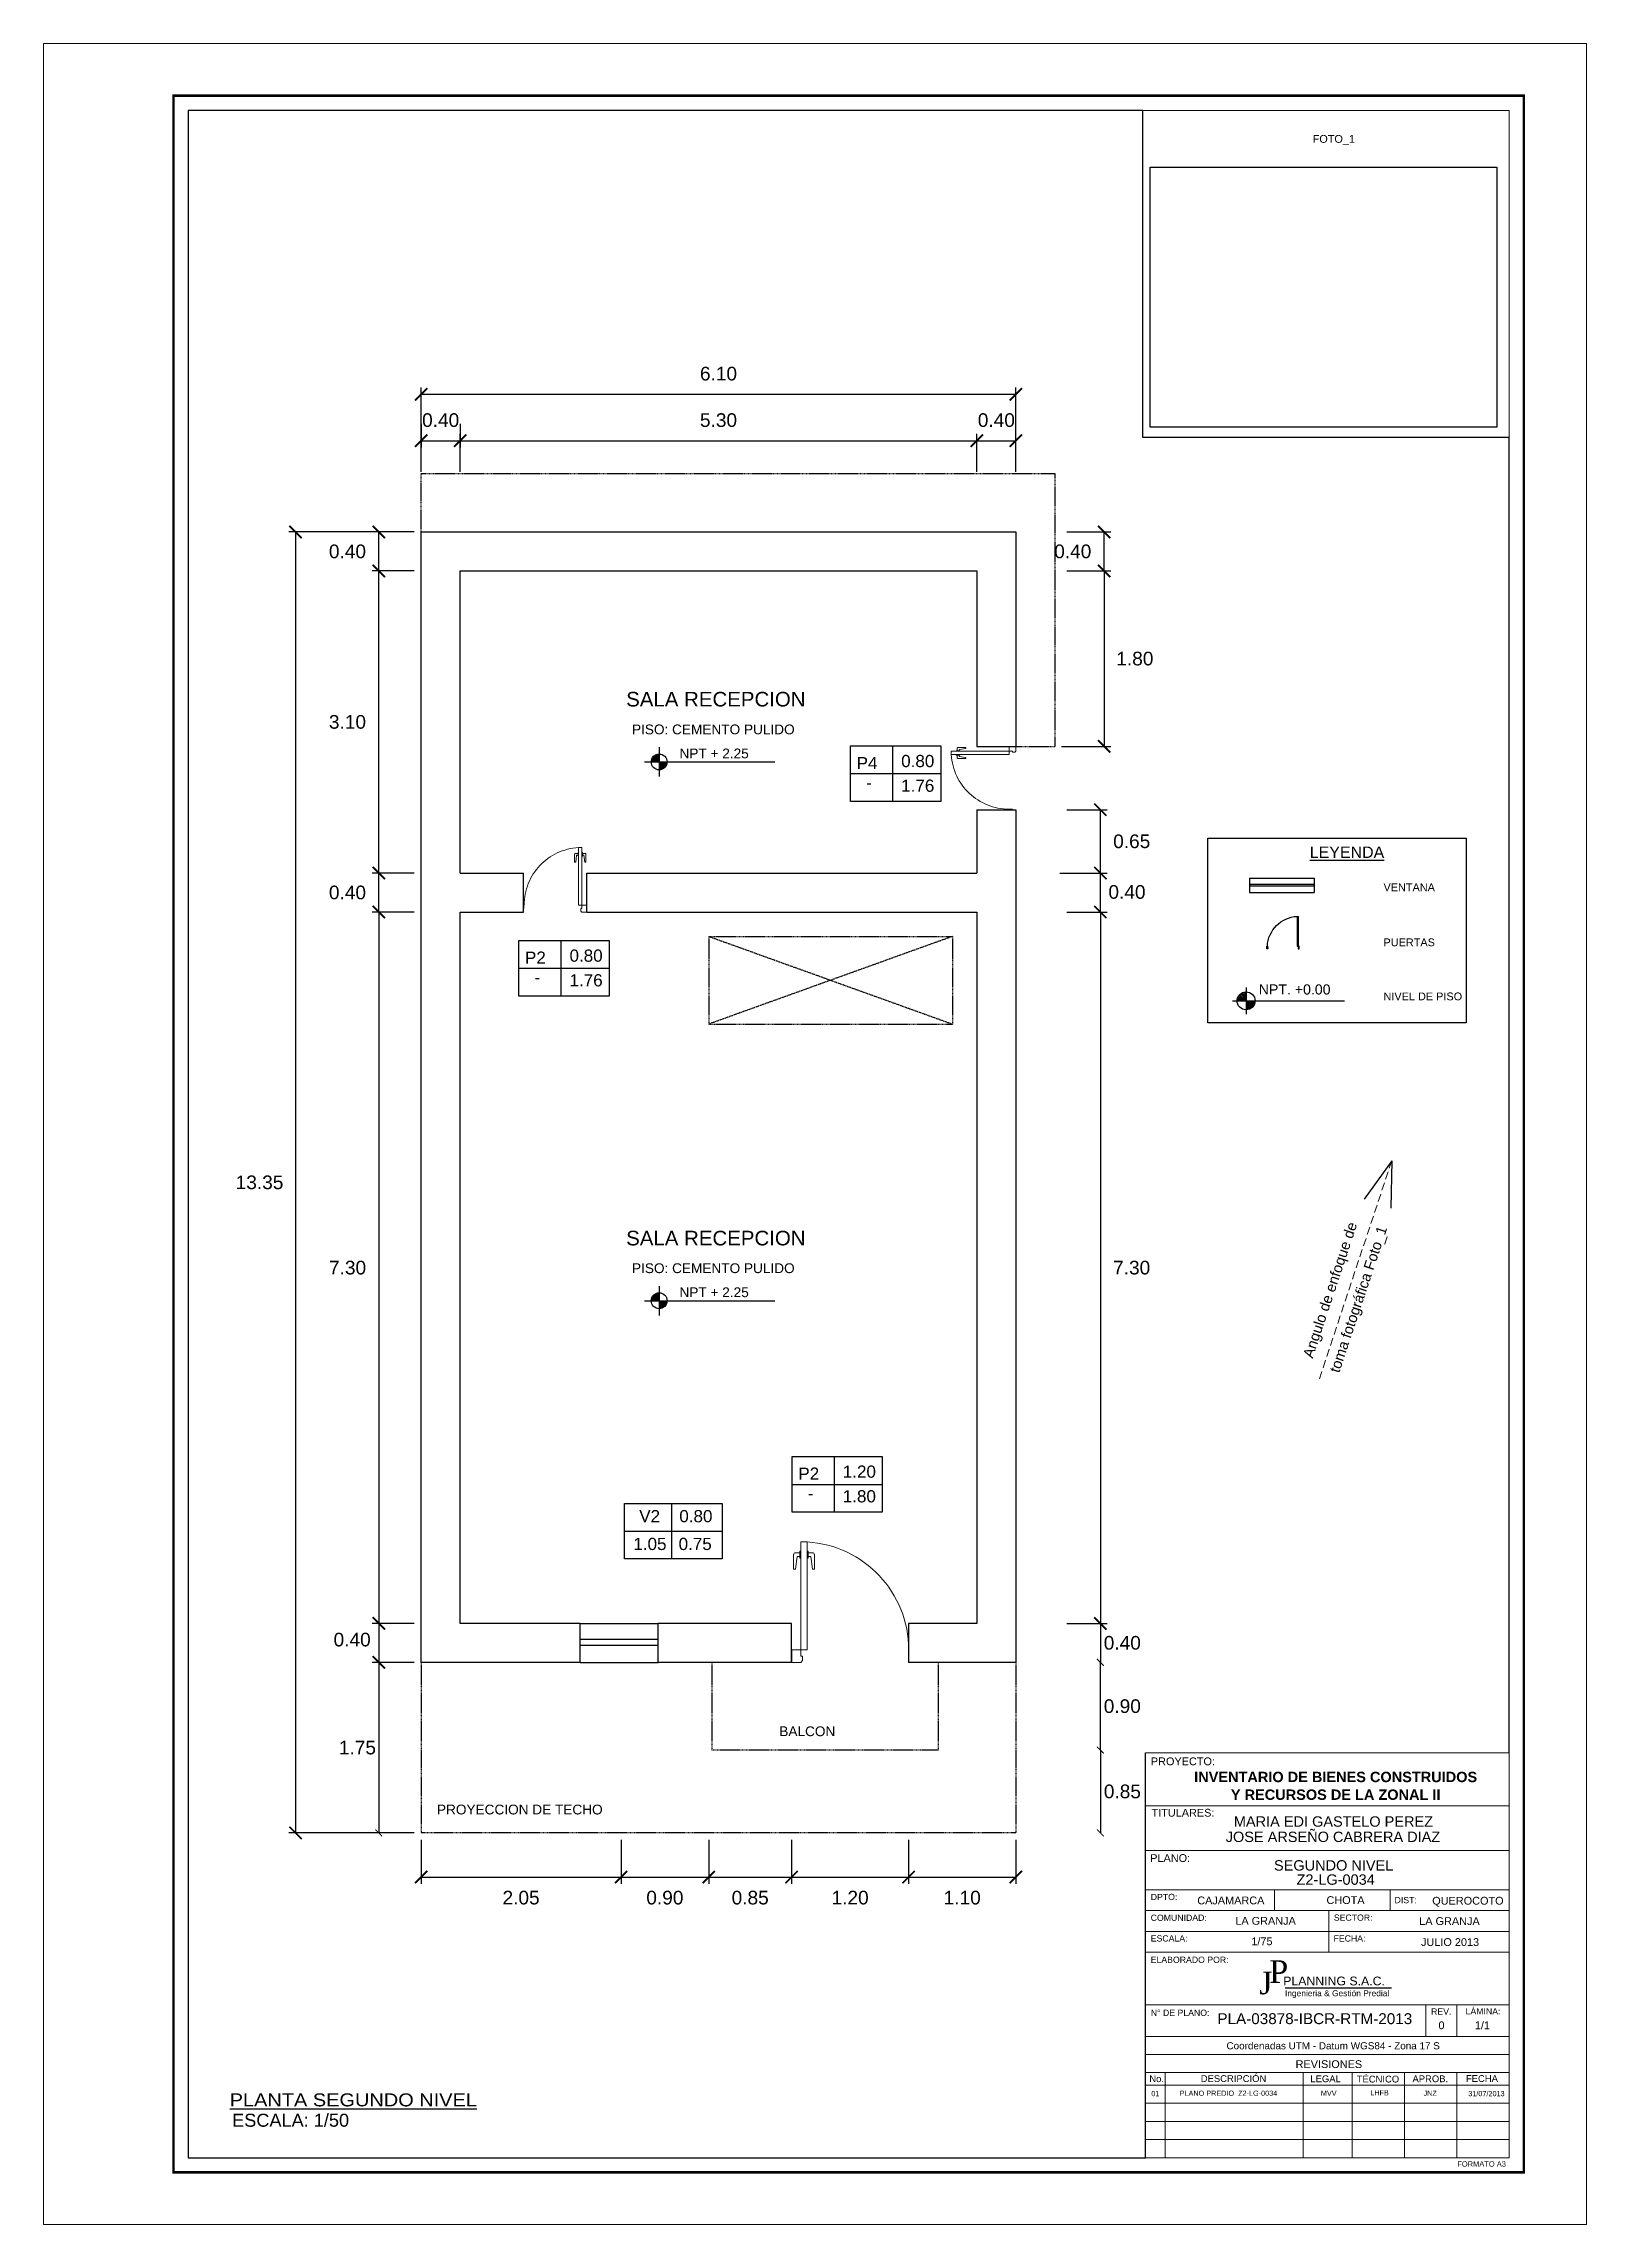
# Paper-space layout 'A3' of a CAD drawing. Header units: millimetres. Extents: x 494 to 791, y 0 to 420.
# The model-space entities are those that its viewports show. They can reach past a viewport. Long polylines and large blocks are cut down to what shows.
import ezdxf
from ezdxf.enums import TextEntityAlignment as Align

# ---------------------------------------------------------------- set-up
doc = ezdxf.new("R2010")
doc.units = ezdxf.units.MM
doc.set_wipeout_variables(frame=1)
doc.header["$PDMODE"] = 34
doc.linetypes.add('HIDDEN', pattern=[0.375, 0.25, -0.125])
doc.linetypes.add('HIDDEN2', pattern=[4.7625, 3.175, -1.5875])
for name, color, linetype in [('A-COTAS', 1, 'Continuous'), ('A-MURO ALTO', 5, 'Continuous'), ('A-NIVELES', 191, 'Continuous'), ('A-PUERTAS', 1, 'Continuous'), ('A-VANOS', 1, 'Continuous'), ('A-VENTANA', 1, 'Continuous'), ('G-LEYENDA', 7, 'Continuous'), ('G-PROYECCION', 251, 'HIDDEN2'), ('G-SUBTITULOS', 3, 'Continuous'), ('TITULOS', 5, 'Continuous')]:
    doc.layers.add(name, color=color, linetype=linetype)
doc.layers.add('G-Membrete', color=7, linetype='Continuous', lineweight=0)
doc.layers.add('MEMBRETE', color=7, linetype='Continuous', lineweight=0)
doc.styles.add('ARIAL', font='arial.ttf')
doc.styles.add('COTA50', font='swisse.ttf', dxfattribs={"width": 1.1})
doc.styles.add('ROMANS', font='arial.ttf')
doc.styles.get("Standard").update_dxf_attribs({"font": 'arial.ttf'})
doc.styles.add('style1', font='arial.ttf')
doc.styles.add('TITULO-ARIAL', font='', dxfattribs={"width": 1.1, "oblique": 15})
doc.styles.get('TITULO-ARIAL').set_extended_font_data('Arial', bold=True)
doc.dimstyles.new('100E', dxfattribs={"dimscale": 0.07, "dimtxt": 2.5, "dimasz": 1, "dimexe": 1.25, "dimexo": 2, "dimtad": 2, "dimtih": 1, "dimtoh": 1, "dimzin": 1, "dimdsep": 46, "dimtxsty": 'style1', "dimblk": 'ARCHTICK', "dimcen": 2, "dimse1": 1, "dimse2": 1, "dimclre": 5, "dimclrt": 7, "dimadec": 0, "dimazin": 0, "dimtfac": 1, "dimtmove": 0, "dimatfit": 3, "dimfxl": 1, "dimlwd": -1, "dimlwe": 25, "dimarcsym": 0})
picture_1 = doc.add_image_def('image1.jpg', size_in_pixel=(1024, 768))

psp = doc.layouts.new('A3')

# ---------------------------------------------------------------- texts
at = {"layer": 'G-SUBTITULOS', "color": 7, "style": 'ARIAL'}
psp.add_text('FOTO_1', height=1.5, dxfattribs=at).set_placement((737.98, 401.65), align=Align.MIDDLE_LEFT)
at = {"layer": 'G-SUBTITULOS', "color": 7, "lineweight": 0, "style": 'ROMANS'}
for s, p in [('Angulo de enfoque de', (737.97, 166.68)), ('toma fotográfica Foto_1', (743.07, 163.86))]:
    psp.add_text(s, height=2, rotation=71.638, dxfattribs=at).set_placement(p)
at = {"layer": 'TITULOS', "color": 7, "lineweight": 0, "style": 'ARIAL'}
psp.add_text('ESCALA: 1/50', height=2.5, dxfattribs=at).set_placement((529.96, 18.81))
at = {"layer": 'TITULOS', "color": 7, "insert": (529.49, 25.23), "char_height": 2.5, "width": 83.8134, "attachment_point": 1, "style": 'COTA50'}
psp.add_mtext('{\\LPLANTA SEGUNDO NIVEL}', dxfattribs=at)

msp = doc.modelspace()

# ---------------------------------------------------------------- texts
at = {"style": 'ARIAL'}
for p in [(219.672, 123.599), (219.672, 118.07)]:
    msp.add_text('NPT + 2.25', height=0.1, dxfattribs=at).set_placement(p)
at = {"layer": 'A-COTAS', "color": 0, "insert": (224.262, 122.227), "char_height": 0.14, "attachment_point": 5, "style": 'style1'}
msp.add_mtext('0.40', dxfattribs=at)
at = {"layer": 'A-COTAS', "color": 7, "insert": (216.314, 114.555), "char_height": 0.14, "attachment_point": 5, "style": 'style1'}
msp.add_mtext('0.40', dxfattribs=at)
at = {"layer": 'G-SUBTITULOS', "lineweight": 5, "style": 'ARIAL'}
for s, height, p in [('SALA RECEPCION', 0.15, (220.045, 124.131)), ('PISO: CEMENTO PULIDO', 0.1, (220.019, 123.846)), ('SALA RECEPCION', 0.15, (220.045, 118.601)), ('PISO: CEMENTO PULIDO', 0.1, (220.019, 118.317)), ('BALCON', 0.1, (220.983, 113.565)), ('PROYECCION DE TECHO', 0.1, (218.034, 112.762))]:
    msp.add_text(s, height=height, dxfattribs=at).set_placement(p, align=Align.CENTER)
at = {"layer": 'G-SUBTITULOS', "style": 'ARIAL'}
for s, p in [('P4', (221.489, 123.488)), ('0.80', (221.946, 123.509)), ('-', (221.587, 123.287)), ('1.76', (221.946, 123.256)), ('P2', (218.087, 121.491)), ('0.80', (218.544, 121.512)), ('-', (218.185, 121.29)), ('1.76', (218.544, 121.259)), ('P2', (220.891, 116.196)), ('1.20', (221.347, 116.217)), ('-', (220.989, 115.995)), ('1.80', (221.347, 115.964)), ('V2', (219.259, 115.76)), ('0.80', (219.67, 115.76)), ('1.05', (219.199, 115.475)), ('0.75', (219.663, 115.475))]:
    msp.add_text(s, height=0.125, dxfattribs=at).set_placement(p)

# ---------------------------------------------------------------- blocks, each defined once
blk = doc.blocks.new('A3 ROT')
at = {"layer": 'Defpoints', "color": 1, "lineweight": 0}
blk.add_lwpolyline([(0, 0), (0, 420), (297, 420), (297, 0)], close=True, dxfattribs=at)
at = {"layer": 'G-Membrete', "linetype": 'Continuous', "lineweight": 0, "const_width": 0.5}
blk.add_lwpolyline([(25, 10), (25, 410), (284.96, 410), (284.96, 10)], close=True, dxfattribs=at)
at = {"layer": 'G-Membrete'}
blk.add_lwpolyline([(27.82, 12.82), (27.82, 407.13), (282.13, 407.13), (282.13, 12.82)], close=True, dxfattribs=at)
blk = doc.blocks.new('P')
at = {"layer": 'A-PUERTAS', "linetype": 'Continuous'}
for p, q in [((0.06, 1), (0.02, 1)), ((0.02, 0.075), (0.02, 1)), ((0.06, 1), (0.06, 0.075)), ((0, 0), (0, 0.075)), ((0, 0.075), (0.02, 0.075)), ((0.03, 0), (0, 0)), ((0.06, 0.075), (0.02, 0.075)), ((0.02, 0.075), (0.02, 0.035)), ((0.02, 0.035), (0.03, 0.035)), ((0.03, 0.035), (0.03, 0)), ((0.97, 0.035), (0.97, 0)), ((0.98, 0.035), (0.97, 0.035)), ((0.97, 0), (1, 0)), ((0.98, 0.075), (0.98, 0.035)), ((1, 0.075), (0.98, 0.075)), ((1, 0), (1, 0.075))]:
    blk.add_line(p, q, dxfattribs=at)
blk.add_arc((0.009, 0.029), 0.973, 2.71991, 86.96955, dxfattribs=at)
blk = doc.blocks.new('LEYENDA')
at = {"layer": 'A-NIVELES'}
h = blk.add_hatch(dxfattribs=at)
h.set_pattern_fill('ANSI31', color=256, scale=1.728, style=0)
h.set_pattern_definition([(315, (-67826.42564, -42512.11085), (-0.15273506474, -0.15273506474), [])])
h.paths.add_polyline_path([(7.34, -31.31), (9.06, -31.31, -0.414214), (7.34, -33.04)])
h.paths.add_polyline_path([(7.34, -29.58), (7.34, -31.31), (5.61, -31.31, -0.414214)])
for p, q in [((7.34, -28.72), (7.34, -33.9)), ((4.74, -31.31), (26.29, -31.31))]:
    blk.add_line(p, q, dxfattribs=at)
blk.add_circle((7.34, -31.31), 1.73, dxfattribs=at)
at = {"layer": 'A-VENTANA'}
for p, q in [((8, -7.69), (20.44, -7.69)), ((20.44, -8.94), (8, -8.94)), ((20.44, -9.21), (8, -9.21)), ((8, -10.46), (20.44, -10.46))]:
    blk.add_line(p, q, dxfattribs=at)
at = {"layer": 'G-LEYENDA'}
for p, q in [((8, -7.69), (8, -10.46)), ((20.44, -7.69), (20.44, -10.46))]:
    blk.add_line(p, q, dxfattribs=at)
blk.add_lwpolyline([(0, 0), (49.72, 0), (49.72, -35.58), (0, -35.58)], close=True, dxfattribs=at)
at = {"layer": 'A-PUERTAS', "ltscale": 0.22, "xscale": -6.220791937781093, "yscale": 6.220791937781093, "zscale": 6.220791937781093}
blk.add_blockref('P', (17.53, -21.27), dxfattribs=at)
at = {"layer": 'G-LEYENDA', "color": 7, "style": 'ARIAL'}
for s, p in [('VENTANA', (33.79, -9.45)), ('PUERTAS', (33.79, -20.05)), ('NIVEL DE PISO', (33.79, -30.46))]:
    blk.add_text(s, height=1.5, dxfattribs=at).set_placement(p, align=Align.MIDDLE_LEFT)
blk.add_text('NPT. +0.00', height=1.944, dxfattribs=at).set_placement((9.78, -30.09))
at = {"layer": 'G-LEYENDA', "color": 7, "insert": (26.76, -1.59), "char_height": 2.2, "width": 14.3525, "attachment_point": 2, "style": 'ARIAL'}
blk.add_mtext('{\\LLEYENDA}', dxfattribs=at)
blk = doc.blocks.new('_ArchTick')
at = {"color": 0, "linetype": 'ByBlock', "const_width": 0.15}
blk.add_lwpolyline([(-0.5, -0.5), (0.5, 0.5)], dxfattribs=at)
blk = doc.blocks.new('*D118')
at = {"layer": 'A-COTAS', "lineweight": 25, "transparency": 16777216}
for p, q in [((216.952, 122.422), (216.518, 122.422)), ((216.952, 122.022), (216.518, 122.022))]:
    blk.add_line(p, q, dxfattribs=at)
at = {"layer": 'A-COTAS', "color": 0, "transparency": 16777216}
blk.add_line((216.588, 122.022), (216.588, 122.422), dxfattribs=at)
at = {"layer": 'Defpoints', "color": 0, "transparency": 16777216}
for p in [(216.588, 122.422), (217.022, 122.422), (217.022, 122.022)]:
    blk.add_point(p, dxfattribs=at)
at = {"layer": 'A-COTAS', "color": 0, "transparency": 16777216, "xscale": 0.126, "yscale": 0.126, "zscale": 0.126}
for p, rotation in [((216.588, 122.422), 90), ((216.588, 122.022), 270)]:
    blk.add_blockref('_ArchTick', p, dxfattribs=dict(at, rotation=rotation))
at = {"layer": 'A-COTAS', "color": 7, "transparency": 16777216, "insert": (216.266, 122.222), "char_height": 0.14, "attachment_point": 5, "style": 'style1'}
blk.add_mtext('0.40', dxfattribs=at)
blk = doc.blocks.new('*D119')
at = {"layer": 'A-COTAS', "lineweight": 25, "transparency": 16777216}
for p, q in [((216.952, 122.022), (216.518, 122.022)), ((216.952, 114.722), (216.518, 114.722))]:
    blk.add_line(p, q, dxfattribs=at)
at = {"layer": 'A-COTAS', "color": 0, "transparency": 16777216}
blk.add_line((216.588, 122.022), (216.588, 114.722), dxfattribs=at)
at = {"layer": 'Defpoints', "color": 0, "transparency": 16777216}
for p in [(217.022, 122.022), (216.588, 114.722), (217.022, 114.722)]:
    blk.add_point(p, dxfattribs=at)
at = {"layer": 'A-COTAS', "color": 0, "transparency": 16777216, "xscale": 0.126, "yscale": 0.126, "zscale": 0.126}
for p, rotation in [((216.588, 122.022), 90), ((216.588, 114.722), 270)]:
    blk.add_blockref('_ArchTick', p, dxfattribs=dict(at, rotation=rotation))
at = {"layer": 'A-COTAS', "color": 7, "transparency": 16777216, "insert": (216.267, 118.372), "char_height": 0.14, "attachment_point": 5, "style": 'style1'}
blk.add_mtext('7.30', dxfattribs=at)
blk = doc.blocks.new('*D120')
at = {"layer": 'A-COTAS', "lineweight": 25, "transparency": 16777216}
for p, q in [((223.645, 122.022), (224.059, 122.022)), ((223.645, 114.722), (224.059, 114.722))]:
    blk.add_line(p, q, dxfattribs=at)
at = {"layer": 'A-COTAS', "color": 0, "transparency": 16777216}
blk.add_line((223.989, 122.022), (223.989, 114.722), dxfattribs=at)
at = {"layer": 'Defpoints', "color": 0, "transparency": 16777216}
for p in [(223.575, 122.022), (223.575, 114.722), (223.989, 114.722)]:
    blk.add_point(p, dxfattribs=at)
at = {"layer": 'A-COTAS', "color": 0, "transparency": 16777216, "xscale": 0.126, "yscale": 0.126, "zscale": 0.126}
for p, rotation in [((223.989, 122.022), 90), ((223.989, 114.722), 270)]:
    blk.add_blockref('_ArchTick', p, dxfattribs=dict(at, rotation=rotation))
at = {"layer": 'A-COTAS', "color": 7, "transparency": 16777216, "insert": (224.31, 118.372), "char_height": 0.14, "attachment_point": 5, "style": 'style1'}
blk.add_mtext('7.30', dxfattribs=at)
blk = doc.blocks.new('5446')
at = {"layer": 'A-PUERTAS', "color": 0, "linetype": 'ByBlock', "lineweight": 5}
for p, q in [((214.964, 120.553), (214.934, 120.553)), ((214.934, 120.068), (214.42, 120.068)), ((214.42, 120.068), (214.42, 120.038)), ((214.42, 120.038), (214.934, 120.038)), ((214.464, 120.073), (214.498, 120.073)), ((214.464, 120.068), (214.464, 120.073)), ((214.464, 120.034), (214.464, 120.038)), ((214.498, 120.034), (214.464, 120.034)), ((214.473, 120.073), (214.473, 120.094)), ((214.473, 120.034), (214.473, 120.013)), ((214.481, 120.103), (214.55, 120.103)), ((214.481, 120.004), (214.55, 120.004)), ((214.55, 120.094), (214.49, 120.086)), ((214.49, 120.086), (214.49, 120.073)), ((214.49, 120.021), (214.49, 120.034)), ((214.55, 120.013), (214.49, 120.021)), ((214.498, 120.073), (214.498, 120.068)), ((214.498, 120.038), (214.498, 120.034)), ((214.55, 120.103), (214.55, 120.094)), ((214.55, 120.004), (214.55, 120.013)), ((214.934, 120.038), (214.934, 120.068)), ((214.934, 120.038), (214.964, 120.038)), ((214.934, 119.995), (214.934, 120.038)), ((214.964, 120.047), (214.985, 120.047)), ((214.964, 120.038), (214.964, 120.047)), ((214.985, 120.047), (214.994, 120.038)), ((214.994, 120.038), (214.994, 119.995)), ((214.994, 119.995), (214.934, 119.995))]:
    blk.add_line(p, q, dxfattribs=at)
for centre, radius, start, end in [((214.934, 120.038), 0.514, 90, 176.6558), ((214.481, 120.094), 0.00857, 90, 180), ((214.481, 120.013), 0.00857, 180, 270)]:
    blk.add_arc(centre, radius, start, end, dxfattribs=at)
blk = doc.blocks.new('*D121')
at = {"layer": 'A-COTAS', "lineweight": 25, "transparency": 16777216}
for p, q in [((217.022, 112.502), (217.022, 112.049)), ((219.072, 112.502), (219.072, 112.049))]:
    blk.add_line(p, q, dxfattribs=at)
at = {"layer": 'A-COTAS', "color": 0, "transparency": 16777216}
blk.add_line((217.022, 112.119), (219.072, 112.119), dxfattribs=at)
at = {"layer": 'Defpoints', "color": 0, "transparency": 16777216}
for p in [(217.022, 112.572), (219.072, 112.572), (219.072, 112.119)]:
    blk.add_point(p, dxfattribs=at)
at = {"layer": 'A-COTAS', "color": 0, "transparency": 16777216, "xscale": 0.126, "yscale": 0.126, "zscale": 0.126, "rotation": 180}
blk.add_blockref('_ArchTick', (217.022, 112.119), dxfattribs=at)
at = {"layer": 'A-COTAS', "color": 0, "transparency": 16777216, "xscale": 0.126, "yscale": 0.126, "zscale": 0.126}
blk.add_blockref('_ArchTick', (219.072, 112.119), dxfattribs=at)
at = {"layer": 'A-COTAS', "color": 7, "transparency": 16777216, "insert": (218.047, 111.907), "char_height": 0.14, "attachment_point": 5, "style": 'style1'}
blk.add_mtext('2.05', dxfattribs=at)
blk = doc.blocks.new('*D122')
at = {"layer": 'A-COTAS', "lineweight": 25, "transparency": 16777216}
for p, q in [((219.072, 112.502), (219.072, 112.049)), ((219.972, 112.502), (219.972, 112.049))]:
    blk.add_line(p, q, dxfattribs=at)
at = {"layer": 'A-COTAS', "color": 0, "transparency": 16777216}
blk.add_line((219.072, 112.119), (219.972, 112.119), dxfattribs=at)
at = {"layer": 'Defpoints', "color": 0, "transparency": 16777216}
for p in [(219.072, 112.572), (219.972, 112.572), (219.972, 112.119)]:
    blk.add_point(p, dxfattribs=at)
at = {"layer": 'A-COTAS', "color": 0, "transparency": 16777216, "xscale": 0.126, "yscale": 0.126, "zscale": 0.126, "rotation": 180}
blk.add_blockref('_ArchTick', (219.072, 112.119), dxfattribs=at)
at = {"layer": 'A-COTAS', "color": 0, "transparency": 16777216, "xscale": 0.126, "yscale": 0.126, "zscale": 0.126}
blk.add_blockref('_ArchTick', (219.972, 112.119), dxfattribs=at)
at = {"layer": 'A-COTAS', "color": 7, "transparency": 16777216, "insert": (219.522, 111.907), "char_height": 0.14, "attachment_point": 5, "style": 'style1'}
blk.add_mtext('0.90', dxfattribs=at)
blk = doc.blocks.new('*D123')
at = {"layer": 'A-COTAS', "lineweight": 25, "transparency": 16777216}
for p, q in [((219.972, 112.502), (219.972, 112.049)), ((220.822, 112.502), (220.822, 112.049))]:
    blk.add_line(p, q, dxfattribs=at)
at = {"layer": 'A-COTAS', "color": 0, "transparency": 16777216}
blk.add_line((219.972, 112.119), (220.822, 112.119), dxfattribs=at)
at = {"layer": 'Defpoints', "color": 0, "transparency": 16777216}
for p in [(219.972, 112.572), (220.822, 112.572), (220.822, 112.119)]:
    blk.add_point(p, dxfattribs=at)
at = {"layer": 'A-COTAS', "color": 0, "transparency": 16777216, "xscale": 0.126, "yscale": 0.126, "zscale": 0.126, "rotation": 180}
blk.add_blockref('_ArchTick', (219.972, 112.119), dxfattribs=at)
at = {"layer": 'A-COTAS', "color": 0, "transparency": 16777216, "xscale": 0.126, "yscale": 0.126, "zscale": 0.126}
blk.add_blockref('_ArchTick', (220.822, 112.119), dxfattribs=at)
at = {"layer": 'A-COTAS', "color": 7, "transparency": 16777216, "insert": (220.397, 111.907), "char_height": 0.14, "attachment_point": 5, "style": 'style1'}
blk.add_mtext('0.85', dxfattribs=at)
blk = doc.blocks.new('*D124')
at = {"layer": 'A-COTAS', "lineweight": 25, "transparency": 16777216}
for p, q in [((220.822, 112.502), (220.822, 112.049)), ((222.022, 112.502), (222.022, 112.049))]:
    blk.add_line(p, q, dxfattribs=at)
at = {"layer": 'A-COTAS', "color": 0, "transparency": 16777216}
blk.add_line((220.822, 112.119), (222.022, 112.119), dxfattribs=at)
at = {"layer": 'Defpoints', "color": 0, "transparency": 16777216}
for p in [(220.822, 112.572), (222.022, 112.572), (222.022, 112.119)]:
    blk.add_point(p, dxfattribs=at)
at = {"layer": 'A-COTAS', "color": 0, "transparency": 16777216, "xscale": 0.126, "yscale": 0.126, "zscale": 0.126, "rotation": 180}
blk.add_blockref('_ArchTick', (220.822, 112.119), dxfattribs=at)
at = {"layer": 'A-COTAS', "color": 0, "transparency": 16777216, "xscale": 0.126, "yscale": 0.126, "zscale": 0.126}
blk.add_blockref('_ArchTick', (222.022, 112.119), dxfattribs=at)
at = {"layer": 'A-COTAS', "color": 7, "transparency": 16777216, "insert": (221.422, 111.907), "char_height": 0.14, "attachment_point": 5, "style": 'style1'}
blk.add_mtext('1.20', dxfattribs=at)
blk = doc.blocks.new('*D125')
at = {"layer": 'A-COTAS', "lineweight": 25, "transparency": 16777216}
for p, q in [((222.022, 112.502), (222.022, 112.049)), ((223.122, 112.502), (223.122, 112.049))]:
    blk.add_line(p, q, dxfattribs=at)
at = {"layer": 'A-COTAS', "color": 0, "transparency": 16777216}
blk.add_line((222.022, 112.119), (223.122, 112.119), dxfattribs=at)
at = {"layer": 'Defpoints', "color": 0, "transparency": 16777216}
for p in [(222.022, 112.572), (223.122, 112.572), (223.122, 112.119)]:
    blk.add_point(p, dxfattribs=at)
at = {"layer": 'A-COTAS', "color": 0, "transparency": 16777216, "xscale": 0.126, "yscale": 0.126, "zscale": 0.126, "rotation": 180}
blk.add_blockref('_ArchTick', (222.022, 112.119), dxfattribs=at)
at = {"layer": 'A-COTAS', "color": 0, "transparency": 16777216, "xscale": 0.126, "yscale": 0.126, "zscale": 0.126}
blk.add_blockref('_ArchTick', (223.122, 112.119), dxfattribs=at)
at = {"layer": 'A-COTAS', "color": 7, "transparency": 16777216, "insert": (222.572, 111.907), "char_height": 0.14, "attachment_point": 5, "style": 'style1'}
blk.add_mtext('1.10', dxfattribs=at)
blk = doc.blocks.new('*D126')
at = {"layer": 'A-COTAS', "color": 0, "transparency": 16777216}
blk.add_line((223.989, 114.722), (223.989, 114.322), dxfattribs=at)
at = {"layer": 'Defpoints', "color": 0, "transparency": 16777216}
for p in [(223.175, 114.722), (223.575, 114.322), (223.989, 114.322)]:
    blk.add_point(p, dxfattribs=at)
at = {"layer": 'A-COTAS', "color": 0, "transparency": 16777216, "xscale": 0.07, "yscale": 0.07, "zscale": 0.07}
for p, rotation in [((223.989, 114.722), 90), ((223.989, 114.322), 270)]:
    blk.add_blockref('_ArchTick', p, dxfattribs=dict(at, rotation=rotation))
at = {"layer": 'A-COTAS', "color": 7, "lineweight": 25, "transparency": 16777216, "insert": (224.214, 114.522), "char_height": 0.14, "attachment_point": 5, "style": 'style1'}
blk.add_mtext('0.40', dxfattribs=at)
blk = doc.blocks.new('*D127')
at = {"layer": 'A-COTAS', "color": 0, "transparency": 16777216}
blk.add_line((223.989, 113.422), (223.989, 114.322), dxfattribs=at)
at = {"layer": 'Defpoints', "color": 0, "transparency": 16777216}
for p in [(222.777, 114.322), (223.989, 114.322), (222.777, 113.422)]:
    blk.add_point(p, dxfattribs=at)
at = {"layer": 'A-COTAS', "color": 0, "transparency": 16777216, "xscale": 0.07, "yscale": 0.07, "zscale": 0.07}
for p, rotation in [((223.989, 114.322), 90), ((223.989, 113.422), 270)]:
    blk.add_blockref('_ArchTick', p, dxfattribs=dict(at, rotation=rotation))
at = {"layer": 'A-COTAS', "color": 7, "lineweight": 25, "transparency": 16777216, "insert": (224.214, 113.872), "char_height": 0.14, "attachment_point": 5, "style": 'style1'}
blk.add_mtext('0.90', dxfattribs=at)
blk = doc.blocks.new('*D138')
at = {"layer": 'A-COTAS', "color": 0, "transparency": 16777216}
blk.add_line((216.588, 114.322), (216.588, 112.572), dxfattribs=at)
at = {"layer": 'Defpoints', "color": 0, "transparency": 16777216}
for p in [(217.022, 114.322), (216.588, 112.572), (217.022, 112.572)]:
    blk.add_point(p, dxfattribs=at)
at = {"layer": 'A-COTAS', "color": 0, "transparency": 16777216, "xscale": 0.07, "yscale": 0.07, "zscale": 0.07}
for p, rotation in [((216.588, 114.322), 90), ((216.588, 112.572), 270)]:
    blk.add_blockref('_ArchTick', p, dxfattribs=dict(at, rotation=rotation))
at = {"layer": 'A-COTAS', "color": 7, "lineweight": 25, "transparency": 16777216, "insert": (216.368, 113.447), "char_height": 0.14, "attachment_point": 5, "style": 'style1'}
blk.add_mtext('1.75', dxfattribs=at)
blk = doc.blocks.new('*D128')
at = {"layer": 'A-COTAS', "color": 0, "transparency": 16777216}
blk.add_line((223.989, 113.422), (223.989, 112.572), dxfattribs=at)
at = {"layer": 'Defpoints', "color": 0, "transparency": 16777216}
for p in [(222.777, 113.422), (223.575, 112.572), (223.989, 112.572)]:
    blk.add_point(p, dxfattribs=at)
at = {"layer": 'A-COTAS', "color": 0, "transparency": 16777216, "xscale": 0.07, "yscale": 0.07, "zscale": 0.07}
for p, rotation in [((223.989, 113.422), 90), ((223.989, 112.572), 270)]:
    blk.add_blockref('_ArchTick', p, dxfattribs=dict(at, rotation=rotation))
at = {"layer": 'A-COTAS', "color": 7, "lineweight": 25, "transparency": 16777216, "insert": (224.215, 112.997), "char_height": 0.14, "attachment_point": 5, "style": 'style1'}
blk.add_mtext('0.85', dxfattribs=at)
blk = doc.blocks.new('*D129')
at = {"layer": 'A-COTAS', "lineweight": 25, "transparency": 16777216}
for p, q in [((216.952, 125.522), (216.518, 125.522)), ((216.952, 122.422), (216.518, 122.422))]:
    blk.add_line(p, q, dxfattribs=at)
at = {"layer": 'A-COTAS', "color": 0, "transparency": 16777216}
blk.add_line((216.588, 122.422), (216.588, 125.522), dxfattribs=at)
at = {"layer": 'Defpoints', "color": 0, "transparency": 16777216}
for p in [(216.588, 125.522), (217.022, 125.522), (217.022, 122.422)]:
    blk.add_point(p, dxfattribs=at)
at = {"layer": 'A-COTAS', "color": 0, "transparency": 16777216, "xscale": 0.126, "yscale": 0.126, "zscale": 0.126}
for p, rotation in [((216.588, 125.522), 90), ((216.588, 122.422), 270)]:
    blk.add_blockref('_ArchTick', p, dxfattribs=dict(at, rotation=rotation))
at = {"layer": 'A-COTAS', "color": 7, "transparency": 16777216, "insert": (216.266, 123.972), "char_height": 0.14, "attachment_point": 5, "style": 'style1'}
blk.add_mtext('3.10', dxfattribs=at)
blk = doc.blocks.new('*D130')
at = {"layer": 'A-COTAS', "lineweight": 25, "transparency": 16777216}
for p, q in [((216.952, 125.922), (216.518, 125.922)), ((216.952, 125.522), (216.518, 125.522))]:
    blk.add_line(p, q, dxfattribs=at)
at = {"layer": 'A-COTAS', "color": 0, "transparency": 16777216}
blk.add_line((216.588, 125.522), (216.588, 125.922), dxfattribs=at)
at = {"layer": 'Defpoints', "color": 0, "transparency": 16777216}
for p in [(216.588, 125.922), (217.022, 125.922), (217.022, 125.522)]:
    blk.add_point(p, dxfattribs=at)
at = {"layer": 'A-COTAS', "color": 0, "transparency": 16777216, "xscale": 0.126, "yscale": 0.126, "zscale": 0.126}
for p, rotation in [((216.588, 125.922), 90), ((216.588, 125.522), 270)]:
    blk.add_blockref('_ArchTick', p, dxfattribs=dict(at, rotation=rotation))
at = {"layer": 'A-COTAS', "color": 7, "transparency": 16777216, "insert": (216.266, 125.722), "char_height": 0.14, "attachment_point": 5, "style": 'style1'}
blk.add_mtext('0.40', dxfattribs=at)
blk = doc.blocks.new('*D131')
at = {"layer": 'A-COTAS', "lineweight": 25, "transparency": 16777216}
for p, q in [((217.022, 127.033), (217.022, 126.788)), ((217.422, 127.033), (217.422, 126.788))]:
    blk.add_line(p, q, dxfattribs=at)
at = {"layer": 'A-COTAS', "color": 0, "transparency": 16777216}
blk.add_line((217.022, 126.858), (217.422, 126.858), dxfattribs=at)
at = {"layer": 'Defpoints', "color": 0, "transparency": 16777216}
for p in [(217.022, 127.103), (217.422, 127.103), (217.422, 126.858)]:
    blk.add_point(p, dxfattribs=at)
at = {"layer": 'A-COTAS', "color": 0, "transparency": 16777216, "xscale": 0.126, "yscale": 0.126, "zscale": 0.126, "rotation": 180}
blk.add_blockref('_ArchTick', (217.022, 126.858), dxfattribs=at)
at = {"layer": 'A-COTAS', "color": 0, "transparency": 16777216, "xscale": 0.126, "yscale": 0.126, "zscale": 0.126}
blk.add_blockref('_ArchTick', (217.422, 126.858), dxfattribs=at)
at = {"layer": 'A-COTAS', "color": 7, "transparency": 16777216, "insert": (217.222, 127.069), "char_height": 0.14, "attachment_point": 5, "style": 'style1'}
blk.add_mtext('0.40', dxfattribs=at)
blk = doc.blocks.new('*D132')
at = {"layer": 'A-COTAS', "lineweight": 25, "transparency": 16777216}
for p, q in [((217.422, 126.538), (217.422, 126.928)), ((222.722, 126.538), (222.722, 126.928))]:
    blk.add_line(p, q, dxfattribs=at)
at = {"layer": 'A-COTAS', "color": 0, "transparency": 16777216}
blk.add_line((217.422, 126.858), (222.722, 126.858), dxfattribs=at)
at = {"layer": 'Defpoints', "color": 0, "transparency": 16777216}
for p in [(222.722, 126.858), (217.422, 126.468), (222.722, 126.468)]:
    blk.add_point(p, dxfattribs=at)
at = {"layer": 'A-COTAS', "color": 0, "transparency": 16777216, "xscale": 0.126, "yscale": 0.126, "zscale": 0.126, "rotation": 180}
blk.add_blockref('_ArchTick', (217.422, 126.858), dxfattribs=at)
at = {"layer": 'A-COTAS', "color": 0, "transparency": 16777216, "xscale": 0.126, "yscale": 0.126, "zscale": 0.126}
blk.add_blockref('_ArchTick', (222.722, 126.858), dxfattribs=at)
at = {"layer": 'A-COTAS', "color": 7, "transparency": 16777216, "insert": (220.072, 127.069), "char_height": 0.14, "attachment_point": 5, "style": 'style1'}
blk.add_mtext('5.30', dxfattribs=at)
blk = doc.blocks.new('*D133')
at = {"layer": 'A-COTAS', "lineweight": 25, "transparency": 16777216}
for p, q in [((222.722, 126.538), (222.722, 126.928)), ((223.122, 126.538), (223.122, 126.928))]:
    blk.add_line(p, q, dxfattribs=at)
at = {"layer": 'A-COTAS', "color": 0, "transparency": 16777216}
blk.add_line((222.722, 126.858), (223.122, 126.858), dxfattribs=at)
at = {"layer": 'Defpoints', "color": 0, "transparency": 16777216}
for p in [(223.122, 126.858), (222.722, 126.468), (223.122, 126.468)]:
    blk.add_point(p, dxfattribs=at)
at = {"layer": 'A-COTAS', "color": 0, "transparency": 16777216, "xscale": 0.126, "yscale": 0.126, "zscale": 0.126, "rotation": 180}
blk.add_blockref('_ArchTick', (222.722, 126.858), dxfattribs=at)
at = {"layer": 'A-COTAS', "color": 0, "transparency": 16777216, "xscale": 0.126, "yscale": 0.126, "zscale": 0.126}
blk.add_blockref('_ArchTick', (223.122, 126.858), dxfattribs=at)
at = {"layer": 'A-COTAS', "color": 7, "transparency": 16777216, "insert": (222.922, 127.069), "char_height": 0.14, "attachment_point": 5, "style": 'style1'}
blk.add_mtext('0.40', dxfattribs=at)
blk = doc.blocks.new('*D134')
at = {"layer": 'A-COTAS', "lineweight": 25, "transparency": 16777216}
for p, q in [((223.645, 125.922), (224.098, 125.922)), ((223.645, 125.522), (224.098, 125.522))]:
    blk.add_line(p, q, dxfattribs=at)
at = {"layer": 'A-COTAS', "color": 0, "transparency": 16777216}
blk.add_line((224.028, 125.522), (224.028, 125.922), dxfattribs=at)
at = {"layer": 'Defpoints', "color": 0, "transparency": 16777216}
for p in [(223.575, 125.922), (224.028, 125.922), (223.575, 125.522)]:
    blk.add_point(p, dxfattribs=at)
at = {"layer": 'A-COTAS', "color": 0, "transparency": 16777216, "xscale": 0.126, "yscale": 0.126, "zscale": 0.126}
for p, rotation in [((224.028, 125.922), 90), ((224.028, 125.522), 270)]:
    blk.add_blockref('_ArchTick', p, dxfattribs=dict(at, rotation=rotation))
at = {"layer": 'A-COTAS', "color": 7, "transparency": 16777216, "insert": (223.706, 125.722), "char_height": 0.14, "attachment_point": 5, "style": 'style1'}
blk.add_mtext('0.40', dxfattribs=at)
blk = doc.blocks.new('*D135')
at = {"layer": 'A-COTAS', "lineweight": 25, "transparency": 16777216}
for p, q in [((223.645, 125.522), (224.098, 125.522)), ((223.592, 123.722), (224.098, 123.722))]:
    blk.add_line(p, q, dxfattribs=at)
at = {"layer": 'A-COTAS', "color": 0, "transparency": 16777216}
blk.add_line((224.028, 125.522), (224.028, 123.722), dxfattribs=at)
at = {"layer": 'Defpoints', "color": 0, "transparency": 16777216}
for p in [(223.575, 125.522), (223.522, 123.722), (224.028, 123.722)]:
    blk.add_point(p, dxfattribs=at)
at = {"layer": 'A-COTAS', "color": 0, "transparency": 16777216, "xscale": 0.126, "yscale": 0.126, "zscale": 0.126}
for p, rotation in [((224.028, 125.522), 90), ((224.028, 123.722), 270)]:
    blk.add_blockref('_ArchTick', p, dxfattribs=dict(at, rotation=rotation))
at = {"layer": 'A-COTAS', "color": 7, "transparency": 16777216, "insert": (224.343, 124.622), "char_height": 0.14, "attachment_point": 5, "style": 'style1'}
blk.add_mtext('1.80', dxfattribs=at)
blk = doc.blocks.new('*D136')
at = {"layer": 'A-COTAS', "lineweight": 25, "transparency": 16777216}
for p, q in [((223.645, 123.072), (224.059, 123.072)), ((223.645, 122.422), (224.059, 122.422))]:
    blk.add_line(p, q, dxfattribs=at)
at = {"layer": 'A-COTAS', "color": 0, "transparency": 16777216}
blk.add_line((223.989, 122.422), (223.989, 123.072), dxfattribs=at)
at = {"layer": 'Defpoints', "color": 0, "transparency": 16777216}
for p in [(223.575, 123.072), (223.989, 123.072), (223.575, 122.422)]:
    blk.add_point(p, dxfattribs=at)
at = {"layer": 'A-COTAS', "color": 0, "transparency": 16777216, "xscale": 0.126, "yscale": 0.126, "zscale": 0.126}
for p, rotation in [((223.989, 123.072), 90), ((223.989, 122.422), 270)]:
    blk.add_blockref('_ArchTick', p, dxfattribs=dict(at, rotation=rotation))
at = {"layer": 'A-COTAS', "color": 7, "transparency": 16777216, "insert": (224.311, 122.747), "char_height": 0.14, "attachment_point": 5, "style": 'style1'}
blk.add_mtext('0.65', dxfattribs=at)
blk = doc.blocks.new('*D137')
at = {"layer": 'A-COTAS', "lineweight": 25, "transparency": 16777216}
for p, q in [((217.022, 126.538), (217.022, 127.405)), ((223.122, 126.538), (223.122, 127.405))]:
    blk.add_line(p, q, dxfattribs=at)
at = {"layer": 'A-COTAS', "color": 0, "transparency": 16777216}
blk.add_line((217.022, 127.335), (223.122, 127.335), dxfattribs=at)
at = {"layer": 'Defpoints', "color": 0, "transparency": 16777216}
for p in [(223.122, 127.335), (217.022, 126.468), (223.122, 126.468)]:
    blk.add_point(p, dxfattribs=at)
at = {"layer": 'A-COTAS', "color": 0, "transparency": 16777216, "xscale": 0.126, "yscale": 0.126, "zscale": 0.126, "rotation": 180}
blk.add_blockref('_ArchTick', (217.022, 127.335), dxfattribs=at)
at = {"layer": 'A-COTAS', "color": 0, "transparency": 16777216, "xscale": 0.126, "yscale": 0.126, "zscale": 0.126}
blk.add_blockref('_ArchTick', (223.122, 127.335), dxfattribs=at)
at = {"layer": 'A-COTAS', "color": 7, "transparency": 16777216, "insert": (220.072, 127.546), "char_height": 0.14, "attachment_point": 5, "style": 'style1'}
blk.add_mtext('6.10', dxfattribs=at)
blk = doc.blocks.new('*D139')
at = {"layer": 'A-COTAS', "lineweight": 25, "transparency": 16777216}
for p, q in [((216.952, 125.922), (215.664, 125.922)), ((216.952, 112.572), (215.664, 112.572))]:
    blk.add_line(p, q, dxfattribs=at)
at = {"layer": 'A-COTAS', "color": 0, "transparency": 16777216}
blk.add_line((215.734, 125.922), (215.734, 112.572), dxfattribs=at)
at = {"layer": 'Defpoints', "color": 0, "transparency": 16777216}
for p in [(217.022, 125.922), (215.734, 112.572), (217.022, 112.572)]:
    blk.add_point(p, dxfattribs=at)
at = {"layer": 'A-COTAS', "color": 0, "transparency": 16777216, "xscale": 0.126, "yscale": 0.126, "zscale": 0.126}
for p, rotation in [((215.734, 125.922), 90), ((215.734, 112.572), 270)]:
    blk.add_blockref('_ArchTick', p, dxfattribs=dict(at, rotation=rotation))
at = {"layer": 'A-COTAS', "color": 7, "transparency": 16777216, "insert": (215.364, 119.247), "char_height": 0.14, "attachment_point": 5, "style": 'style1'}
blk.add_mtext('13.35', dxfattribs=at)

# ---------------------------------------------------------------- dimensions: what is measured, and where the dimension line sits
at = {"layer": 'A-COTAS'}
for base, p1, p2, picture, middle in [((223.122, 127.335), (217.022, 126.468), (223.122, 126.468), '*D137', (220.072, 127.546)), ((222.722, 126.858), (217.422, 126.468), (222.722, 126.468), '*D132', (220.072, 127.069)), ((219.072, 112.119), (217.022, 112.572), (219.072, 112.572), '*D121', (218.047, 111.907)), ((219.972, 112.119), (219.072, 112.572), (219.972, 112.572), '*D122', (219.522, 111.907)), ((220.822, 112.119), (219.972, 112.572), (220.822, 112.572), '*D123', (220.397, 111.907)), ((222.022, 112.119), (220.822, 112.572), (222.022, 112.572), '*D124', (221.422, 111.907)), ((223.122, 112.119), (222.022, 112.572), (223.122, 112.572), '*D125', (222.572, 111.907))]:
    dim = msp.add_linear_dim(base=base, p1=p1, p2=p2, dimstyle='100E', override={"dimtxt": 2, "dimasz": 1.8, "dimexe": 1, "dimexo": 1, "dimgap": 2, "dimse1": 0, "dimse2": 0, "dimclre": 256, "dimtmove": 1}, dxfattribs=at)
    dim.commit()
    dim.dimension.update_dxf_attribs({"geometry": picture, "text_midpoint": middle})
for base, p1, p2, picture, middle in [((217.422, 126.858), (217.022, 127.103), (217.422, 127.103), '*D131', (217.222, 126.858)), ((223.122, 126.858), (222.722, 126.468), (223.122, 126.468), '*D133', (222.922, 126.858))]:
    dim = msp.add_linear_dim(base=base, p1=p1, p2=p2, dimstyle='100E', override={"dimtxt": 2, "dimasz": 1.8, "dimexe": 1, "dimexo": 1, "dimgap": 2, "dimse1": 0, "dimse2": 0, "dimclre": 256, "dimtmove": 1}, dxfattribs=at)
    dim.commit()
    dim.dimension.update_dxf_attribs({"geometry": picture, "text_midpoint": middle, "dimtype": 160})
for base, p1, p2, picture, middle in [((215.734, 112.572), (217.022, 125.922), (217.022, 112.572), '*D139', (215.364, 119.247)), ((216.588, 125.522), (217.022, 122.422), (217.022, 125.522), '*D129', (216.266, 123.972)), ((224.028, 123.722), (223.575, 125.522), (223.522, 123.722), '*D135', (224.343, 124.622)), ((223.989, 123.072), (223.575, 122.422), (223.575, 123.072), '*D136', (224.311, 122.747)), ((216.588, 114.722), (217.022, 122.022), (217.022, 114.722), '*D119', (216.267, 118.372)), ((223.989, 114.722), (223.575, 122.022), (223.575, 114.722), '*D120', (224.31, 118.372))]:
    dim = msp.add_linear_dim(base=base, p1=p1, p2=p2, angle=90, dimstyle='100E', override={"dimtxt": 2, "dimasz": 1.8, "dimexe": 1, "dimexo": 1, "dimgap": 2, "dimse1": 0, "dimse2": 0, "dimclre": 256, "dimtmove": 1}, dxfattribs=at)
    dim.commit()
    dim.dimension.update_dxf_attribs({"geometry": picture, "text_midpoint": middle})
for base, p1, p2, picture, middle in [((216.588, 125.922), (217.022, 125.522), (217.022, 125.922), '*D130', (216.588, 125.722)), ((224.028, 125.922), (223.575, 125.522), (223.575, 125.922), '*D134', (224.028, 125.722)), ((216.588, 122.422), (217.022, 122.022), (217.022, 122.422), '*D118', (216.588, 122.222))]:
    dim = msp.add_linear_dim(base=base, p1=p1, p2=p2, angle=90, dimstyle='100E', override={"dimtxt": 2, "dimasz": 1.8, "dimexe": 1, "dimexo": 1, "dimgap": 2, "dimse1": 0, "dimse2": 0, "dimclre": 256, "dimtmove": 1}, dxfattribs=at)
    dim.commit()
    dim.dimension.update_dxf_attribs({"geometry": picture, "text_midpoint": middle, "dimtype": 160})
at = {"layer": 'A-COTAS', "lineweight": 25}
for base, p1, p2, picture, middle in [((223.989, 114.322), (223.175, 114.722), (223.575, 114.322), '*D126', (224.214, 114.522)), ((216.588, 112.572), (217.022, 114.322), (217.022, 112.572), '*D138', (216.368, 113.447)), ((223.989, 114.322), (222.777, 113.422), (222.777, 114.322), '*D127', (224.214, 113.872)), ((223.989, 112.572), (222.777, 113.422), (223.575, 112.572), '*D128', (224.215, 112.997))]:
    dim = msp.add_linear_dim(base=base, p1=p1, p2=p2, angle=90, dimstyle='100E', override={"dimtxt": 2, "dimfxlon": 1}, dxfattribs=at)
    dim.commit()
    dim.dimension.update_dxf_attribs({"geometry": picture, "text_midpoint": middle})

# ---------------------------------------------------------------- hatches: boundary and pattern name
at = {"layer": 'A-NIVELES', "ltscale": 0.8}
h = msp.add_hatch(color=256, dxfattribs=at)
edge = h.paths.add_edge_path()
edge.add_line((219.463, 123.562), (219.463, 123.644))
edge.add_ellipse((219.463, 123.562), major_axis=(-0.0576, 0.0576), ratio=1, start_angle=-45, end_angle=45)
edge.add_line((219.382, 123.562), (219.463, 123.562))
edge = h.paths.add_edge_path()
edge.add_line((219.463, 123.562), (219.463, 123.481))
edge.add_ellipse((219.463, 123.562), major_axis=(-0.0576, 0.0576), ratio=1, start_angle=135, end_angle=225)
edge.add_line((219.545, 123.562), (219.463, 123.562))
h = msp.add_hatch(color=256, dxfattribs=at)
edge = h.paths.add_edge_path()
edge.add_line((219.463, 118.033), (219.463, 118.114))
edge.add_ellipse((219.463, 118.033), major_axis=(-0.0576, 0.0576), ratio=1, start_angle=-45, end_angle=45)
edge.add_line((219.382, 118.033), (219.463, 118.033))
edge = h.paths.add_edge_path()
edge.add_line((219.463, 118.033), (219.463, 117.951))
edge.add_ellipse((219.463, 118.033), major_axis=(-0.0576, 0.0576), ratio=1, start_angle=135, end_angle=225)
edge.add_line((219.545, 118.033), (219.463, 118.033))

# ---------------------------------------------------------------- linework, layer by layer
at = {"color": 1}
for p, q in [((221.857, 123.727), (221.857, 123.156)), ((218.456, 121.73), (218.456, 121.159)), ((221.259, 116.435), (221.259, 115.864))]:
    msp.add_line(p, q, dxfattribs=at)
at = {"layer": 'A-COTAS', "lineweight": 25}
for p, q in [((223.575, 122.422), (224.059, 122.422)), ((216.952, 114.722), (216.518, 114.722)), ((216.952, 114.322), (216.518, 114.322))]:
    msp.add_line(p, q, dxfattribs=at)
at = {"layer": 'A-COTAS'}
for p, q in [((223.989, 122.022), (223.989, 122.422)), ((216.588, 114.722), (216.588, 114.322)), ((218.652, 114.722), (219.452, 114.722)), ((218.652, 114.56), (219.452, 114.56)), ((218.652, 114.5), (219.452, 114.5)), ((218.652, 114.322), (219.452, 114.322))]:
    msp.add_line(p, q, dxfattribs=at)
at = {"layer": 'A-MURO ALTO'}
for p, q in [((217.022, 125.922), (223.122, 125.922)), ((217.022, 114.322), (217.022, 125.922)), ((223.122, 125.922), (223.122, 123.722)), ((217.422, 125.522), (222.722, 125.522)), ((217.422, 122.422), (217.422, 125.522)), ((222.722, 125.522), (222.722, 123.722)), ((222.722, 123.722), (223.122, 123.722)), ((222.722, 123.072), (223.122, 123.072)), ((222.722, 123.072), (222.722, 122.422)), ((223.122, 123.072), (223.122, 114.322)), ((217.422, 122.422), (218.072, 122.422)), ((218.072, 122.022), (218.072, 122.422)), ((218.722, 122.422), (222.722, 122.422)), ((218.722, 122.022), (218.722, 122.422)), ((217.422, 122.022), (218.072, 122.022)), ((217.422, 114.722), (217.422, 122.022)), ((218.722, 122.022), (222.722, 122.022)), ((222.722, 122.022), (222.722, 114.722)), ((218.652, 114.722), (217.422, 114.722)), ((218.652, 114.322), (218.652, 114.722)), ((220.822, 114.722), (219.452, 114.722)), ((219.452, 114.322), (219.452, 114.722)), ((220.822, 114.322), (220.822, 114.722)), ((222.022, 114.722), (222.022, 114.322)), ((222.722, 114.722), (222.022, 114.722)), ((218.652, 114.322), (217.022, 114.322)), ((220.822, 114.322), (219.452, 114.322)), ((223.122, 114.322), (222.022, 114.322))]:
    msp.add_line(p, q, dxfattribs=at)
at = {"layer": 'A-NIVELES', "ltscale": 0.8}
for p, q in [((219.312, 123.562), (220.651, 123.562)), ((219.463, 123.714), (219.463, 123.411)), ((219.463, 118.184), (219.463, 117.882)), ((219.312, 118.033), (220.651, 118.033))]:
    msp.add_line(p, q, dxfattribs=at)
for centre in [(219.463, 123.562), (219.463, 118.033)]:
    msp.add_ellipse(centre, major_axis=(0.0576, 0.0576), ratio=1, start_param=5.497787, end_param=11.780972, dxfattribs=at)
at = {"layer": 'A-VANOS'}
for points in [[(221.426, 123.727), (222.351, 123.727), (222.351, 123.156), (221.426, 123.156)], [(218.024, 121.73), (218.949, 121.73), (218.949, 121.159), (218.024, 121.159)], [(220.827, 116.435), (221.752, 116.435), (221.752, 115.864), (220.827, 115.864)], [(219.108, 115.953), (220.11, 115.953), (220.11, 115.383), (219.108, 115.383)]]:
    msp.add_lwpolyline(points, close=True, dxfattribs=at)
for points in [[(221.426, 123.442), (222.351, 123.442)], [(218.024, 121.445), (218.949, 121.445)], [(220.827, 116.149), (221.752, 116.149)], [(219.589, 115.953), (219.589, 115.383)], [(219.108, 115.668), (220.11, 115.668)]]:
    msp.add_lwpolyline(points, dxfattribs=at)
at = {"layer": 'G-PROYECCION'}
for p, q in [((217.022, 126.522), (223.522, 126.522)), ((217.022, 125.922), (217.022, 126.522)), ((223.522, 126.522), (223.522, 123.722)), ((223.122, 123.722), (223.522, 123.722)), ((219.972, 121.772), (222.472, 121.772)), ((219.972, 121.772), (219.972, 120.872)), ((219.972, 121.772), (222.472, 120.872)), ((222.472, 121.772), (219.972, 120.872)), ((222.472, 121.772), (222.472, 120.872)), ((219.972, 120.872), (222.472, 120.872)), ((217.022, 114.322), (217.022, 112.572)), ((220.004, 114.322), (220.004, 113.422)), ((222.324, 114.322), (222.324, 113.422)), ((223.122, 114.322), (223.122, 112.572)), ((222.324, 113.422), (220.004, 113.422)), ((223.122, 112.572), (217.022, 112.572))]:
    msp.add_line(p, q, dxfattribs=at)

# ---------------------------------------------------------------- block references
at = {"layer": 'A-COTAS', "xscale": 0.126, "yscale": 0.126, "zscale": 0.126}
for p, rotation in [((223.989, 122.422), 90), ((216.588, 114.722), 90), ((216.588, 114.322), 270)]:
    msp.add_blockref('_ArchTick', p, dxfattribs=dict(at, rotation=rotation))
at = {"layer": 'A-PUERTAS'}
for p, xscale, yscale, zscale, rotation in [((-25.179, 262.306), -1.15492048410184, 1.15492048410184, 1.15492048410184, 180), ((357.306, 370.323), -1.15492048410184, 1.15492048410184, 1.15492048410184, 90), ((-37.859, 577.8), 2.155771157705672, 2.155771157705672, 2.155771157705672, 270)]:
    msp.add_blockref('5446', p, dxfattribs=dict(at, xscale=xscale, yscale=yscale, zscale=zscale, rotation=rotation))

msp.set_redraw_order([(e.dxf.handle, doc.entitydb.next_handle()) for e in msp.query("TEXT MTEXT ATTDEF DIMENSION ARC_DIMENSION")])  # texts and dimensions are drawn at this point

# ---------------------------------------------------------------- linework, layer by layer
psp.add_lwpolyline([(705.26, 344.14), (705.26, 407.13), (521.5, 407.13), (521.5, 12.82), (705.81, 12.82), (705.81, 90.82), (775.81, 90.82), (775.81, 344.14)], close=True)
at = {"layer": 'A-COTAS', "color": 1, "linetype": 'HIDDEN', "lineweight": 9, "ltscale": 6}
psp.add_line((753.21, 204.85), (739.2, 162.62), dxfattribs=at)
at = {"layer": 'A-COTAS', "color": 4}
for q in [(747.91, 197.42), (753.02, 195.72)]:
    psp.add_line((753.21, 204.85), q, dxfattribs=at)
at = {"layer": 'G-Membrete'}
psp.add_lwpolyline([(775.81, 407.13), (705.26, 407.13), (705.26, 344.14), (775.81, 344.14)], close=True, dxfattribs=at)

# ---------------------------------------------------------------- block references
at = {"layer": 'G-LEYENDA'}
psp.add_blockref('LEYENDA', (717.83, 266.96), dxfattribs=at)
at = {"layer": 'G-Membrete'}
psp.add_blockref('A3 ROT', (493.67, 0), dxfattribs=at)

psp.set_redraw_order([(e.dxf.handle, doc.entitydb.next_handle()) for e in psp.query("TEXT MTEXT ATTDEF DIMENSION ARC_DIMENSION")])  # texts and dimensions are drawn at this point

# ---------------------------------------------------------------- pictures from other files: only their frames are drawn
image = psp.add_image(picture_1, insert=(706.68, 346.13), size_in_units=(66.74, 50.06))
image.dxf.flags = 7

# ---------------------------------------------------------------- viewports
at = {"layer": '0'}
vp = psp.add_viewport(center=(648.65, 209.98), size=(254.31, 394.313), view_center_point=(221.407, 119.743), view_height=21.0099, dxfattribs=at)
vp.dxf.flags = 0x10000  # cut along an outline
vp.dxf.clipping_boundary_handle = psp.add_lwpolyline([(705.26, 344.14), (705.26, 407.13), (521.5, 407.13), (521.5, 12.82), (705.81, 12.82), (705.81, 90.82), (775.81, 90.82), (775.81, 344.14)], format="xyb", close=True, dxfattribs={"invisible": 1}).dxf.handle

# ---------------------------------------------------------------- next in the draw order: wipeouts: each hides what was drawn before it
psp.add_wipeout([(705.81, 90.82), (775.81, 90.82), (775.81, 12.82), (705.81, 12.82)]).dxf.layer = 'MEMBRETE'

# ---------------------------------------------------------------- next in the draw order: linework, layer by layer
at = {"layer": 'MEMBRETE'}
psp.add_line((705.81, 90.82), (775.81, 90.82), dxfattribs=at)
at = {"layer": 'MEMBRETE', "color": 7}
for p, q in [((775.81, 80.6), (705.81, 80.6)), ((775.81, 72.02), (705.81, 72.02)), ((775.81, 64.42), (705.81, 64.42)), ((730.65, 64.42), (730.65, 60.42)), ((752.87, 64.42), (752.87, 60.42)), ((775.81, 60.42), (705.81, 60.42)), ((775.81, 56.42), (705.81, 56.42)), ((775.81, 52.42), (705.81, 52.42)), ((705.81, 42.3), (775.81, 42.3)), ((775.81, 36.18), (705.81, 36.18)), ((775.81, 32.74), (705.81, 32.74)), ((705.81, 29.24), (775.81, 29.24)), ((705.81, 26.84), (775.81, 26.84)), ((736.14, 29.24), (736.14, 12.82)), ((736.14, 29.24), (736.14, 26.84)), ((745.58, 26.84), (745.58, 29.24)), ((745.58, 12.82), (745.58, 29.24)), ((755.65, 26.84), (755.65, 29.24)), ((755.65, 12.82), (755.65, 29.24)), ((765.73, 26.84), (765.73, 29.24)), ((765.73, 12.82), (765.73, 29.24)), ((705.81, 23.34), (775.81, 23.34)), ((705.81, 23.34), (775.81, 23.34)), ((705.81, 19.83), (775.81, 19.83)), ((705.81, 16.33), (775.81, 16.33)), ((705.81, 12.82), (775.81, 12.82))]:
    psp.add_line(p, q, dxfattribs=at)
at = {"layer": 'MEMBRETE'}
for points in [[(775.81, 90.82), (705.81, 90.82), (705.81, 12.82), (775.81, 12.82)], [(765.73, 42.3), (759.8, 42.3), (759.8, 36.18), (765.73, 36.18)]]:
    psp.add_lwpolyline(points, close=True, dxfattribs=at)
at = {"layer": 'MEMBRETE', "color": 7}
for points in [[(741.1, 52.42), (741.1, 60.42)], [(709.57, 12.82), (709.57, 29.24)]]:
    psp.add_lwpolyline(points, dxfattribs=at)
at = {"layer": 'MEMBRETE', "color": 40, "lineweight": 0, "const_width": 0.239}
psp.add_lwpolyline([(732.63, 45.54), (753.21, 45.54)], dxfattribs=at)

# ---------------------------------------------------------------- next in the draw order: texts
at = {"layer": 'G-Membrete', "color": 7, "style": 'ROMANS'}
psp.add_text(' FORMATO A3', height=1.032, dxfattribs=at).set_placement((765.42, 11.12))
at = {"layer": 'MEMBRETE', "color": 7}
for s, height, style, p in [('PROYECTO:', 1.5, 'ARIAL', (706.83, 88.43)), ('TITULARES:', 1.5, 'ARIAL', (706.96, 78.53)), ('PLANO:', 1.5, 'ARIAL', (706.71, 69.8)), ('DPTO:', 1.2, 'ARIAL', (706.81, 62.46)), ('DIST:', 1.2, 'ARIAL', (753.76, 61.86)), ('COMUNIDAD:', 1.2, 'ARIAL', (706.8, 58.46)), ('SECTOR:', 1.2, 'ARIAL', (742.06, 58.48)), ('1/75', 1.5, 'ARIAL', (726.18, 53.77)), ('JULIO 2013', 1.5, 'ARIAL', (758.84, 53.62)), ('ELABORADO POR:', 1.2, 'ARIAL', (706.8, 50.36)), ('PLA-03878-IBCR-RTM-2013', 2.1007, 'ARIAL', (719.64, 38.57)), ('Coordenadas UTM - Datum WGS84 - Zona 17 S', 1.3637, 'ROMANS', (721.39, 33.72)), ('PLANO PREDIO  Z2-LG-0034', 1, 'ARIAL', (712.38, 24.76)), ('DESCRIPCIÓN', 1.3, 'ARIAL', (716.44, 27.43))]:
    psp.add_text(s, height=height, dxfattribs=dict(at, style=style)).set_placement(p)
for s, height, style, p in [('INVENTARIO DE BIENES CONSTRUIDOS', 2, 'TITULO-ARIAL', (742.41, 86.17)), ('Y RECURSOS DE LA ZONAL II', 2, 'TITULO-ARIAL', (742.41, 82.76)), ('JOSE ARSEÑO CABRERA DIAZ', 2, 'ARIAL', (741.89, 74.64)), ('MARIA EDI GASTELO PEREZ', 2, 'ARIAL', (741.98, 77.59)), ('SEGUNDO NIVEL ', 2, 'ARIAL', (742.41, 69.14)), ('Z2-LG-0034', 2, 'ARIAL', (742.41, 66.41)), ('REV.', 1.2, 'ARIAL', (762.74, 40.99)), ('LÁMINA:', 1.2, 'ARIAL', (770.78, 41.04)), ('REVISIONES', 1.5, 'ARIAL', (741.1, 30.86))]:
    psp.add_text(s, height=height, dxfattribs=dict(at, style=style)).set_placement(p, align=Align.MIDDLE_CENTER)
at = {"layer": 'MEMBRETE', "color": 7, "style": 'ARIAL'}
for s, height, p in [('CAJAMARCA', 1.5, (722.23, 61.64)), ('CHOTA', 1.5, (744.31, 61.7)), ('QUEROCOTO', 1.5, (767.87, 61.58)), ('LA GRANJA', 1.5, (728.92, 57.71)), ('LA GRANJA', 1.5, (764.32, 57.66)), ('0', 1.5, (762.78, 37.59)), ('1/1', 1.5, (770.66, 37.58)), ('01', 1, (707.69, 24.69)), ('MVV', 1, (741.08, 24.76)), ('LHFB', 1, (750.86, 24.84)), ('JNZ', 1, (760.61, 24.76)), ('31/07/2013', 1, (771.44, 24.69))]:
    psp.add_text(s, height=height, dxfattribs=at).set_placement(p, align=Align.CENTER)
for s, p in [('ESCALA:', (706.81, 55.08)), ('FECHA:', (742, 55.07)), ('N° DE PLANO:', (706.82, 40.75))]:
    psp.add_text(s, height=1.2, dxfattribs=at).set_placement(p, align=Align.MIDDLE_LEFT)
at = {"layer": 'MEMBRETE', "color": 10, "lineweight": 0, "style": 'style1'}
psp.add_text('PLANNING S.A.C.', height=1.6933, dxfattribs=at).set_placement((732.31, 46.03))
at = {"layer": 'MEMBRETE', "color": 7, "style": 'ARIAL'}
for s, p in [('No.', (707.95, 28.04)), ('LEGAL', (740.47, 28.04)), ('TÉCNICO', (750.55, 28.14)), ('APROB.', (760.63, 28.04)), ('FECHA', (770.57, 28.09))]:
    psp.add_text(s, height=1.3, dxfattribs=at).set_placement(p, align=Align.MIDDLE)
at = {"layer": 'MEMBRETE', "color": 10, "lineweight": 0, "char_height": 4.3563, "attachment_point": 1}
for s, insert, width in [('{\\fTimes New Roman|b0|i0|c0|p18;P}', (729.62, 50.87), 4.5982), ('{\\fTimes New Roman|b0|i0|c0|p18;J}', (727.69, 48.69), 4.7547)]:
    psp.add_mtext(s, dxfattribs=dict(at, insert=insert, width=width))
at = {"layer": 'MEMBRETE', "lineweight": 0, "insert": (732.65, 45.09), "char_height": 1.155, "width": 30.6458, "attachment_point": 1}
psp.add_mtext('{\\C252;Ingenieria & Gestión Predial}', dxfattribs=at)

doc.saveas('drawing.dxf')
